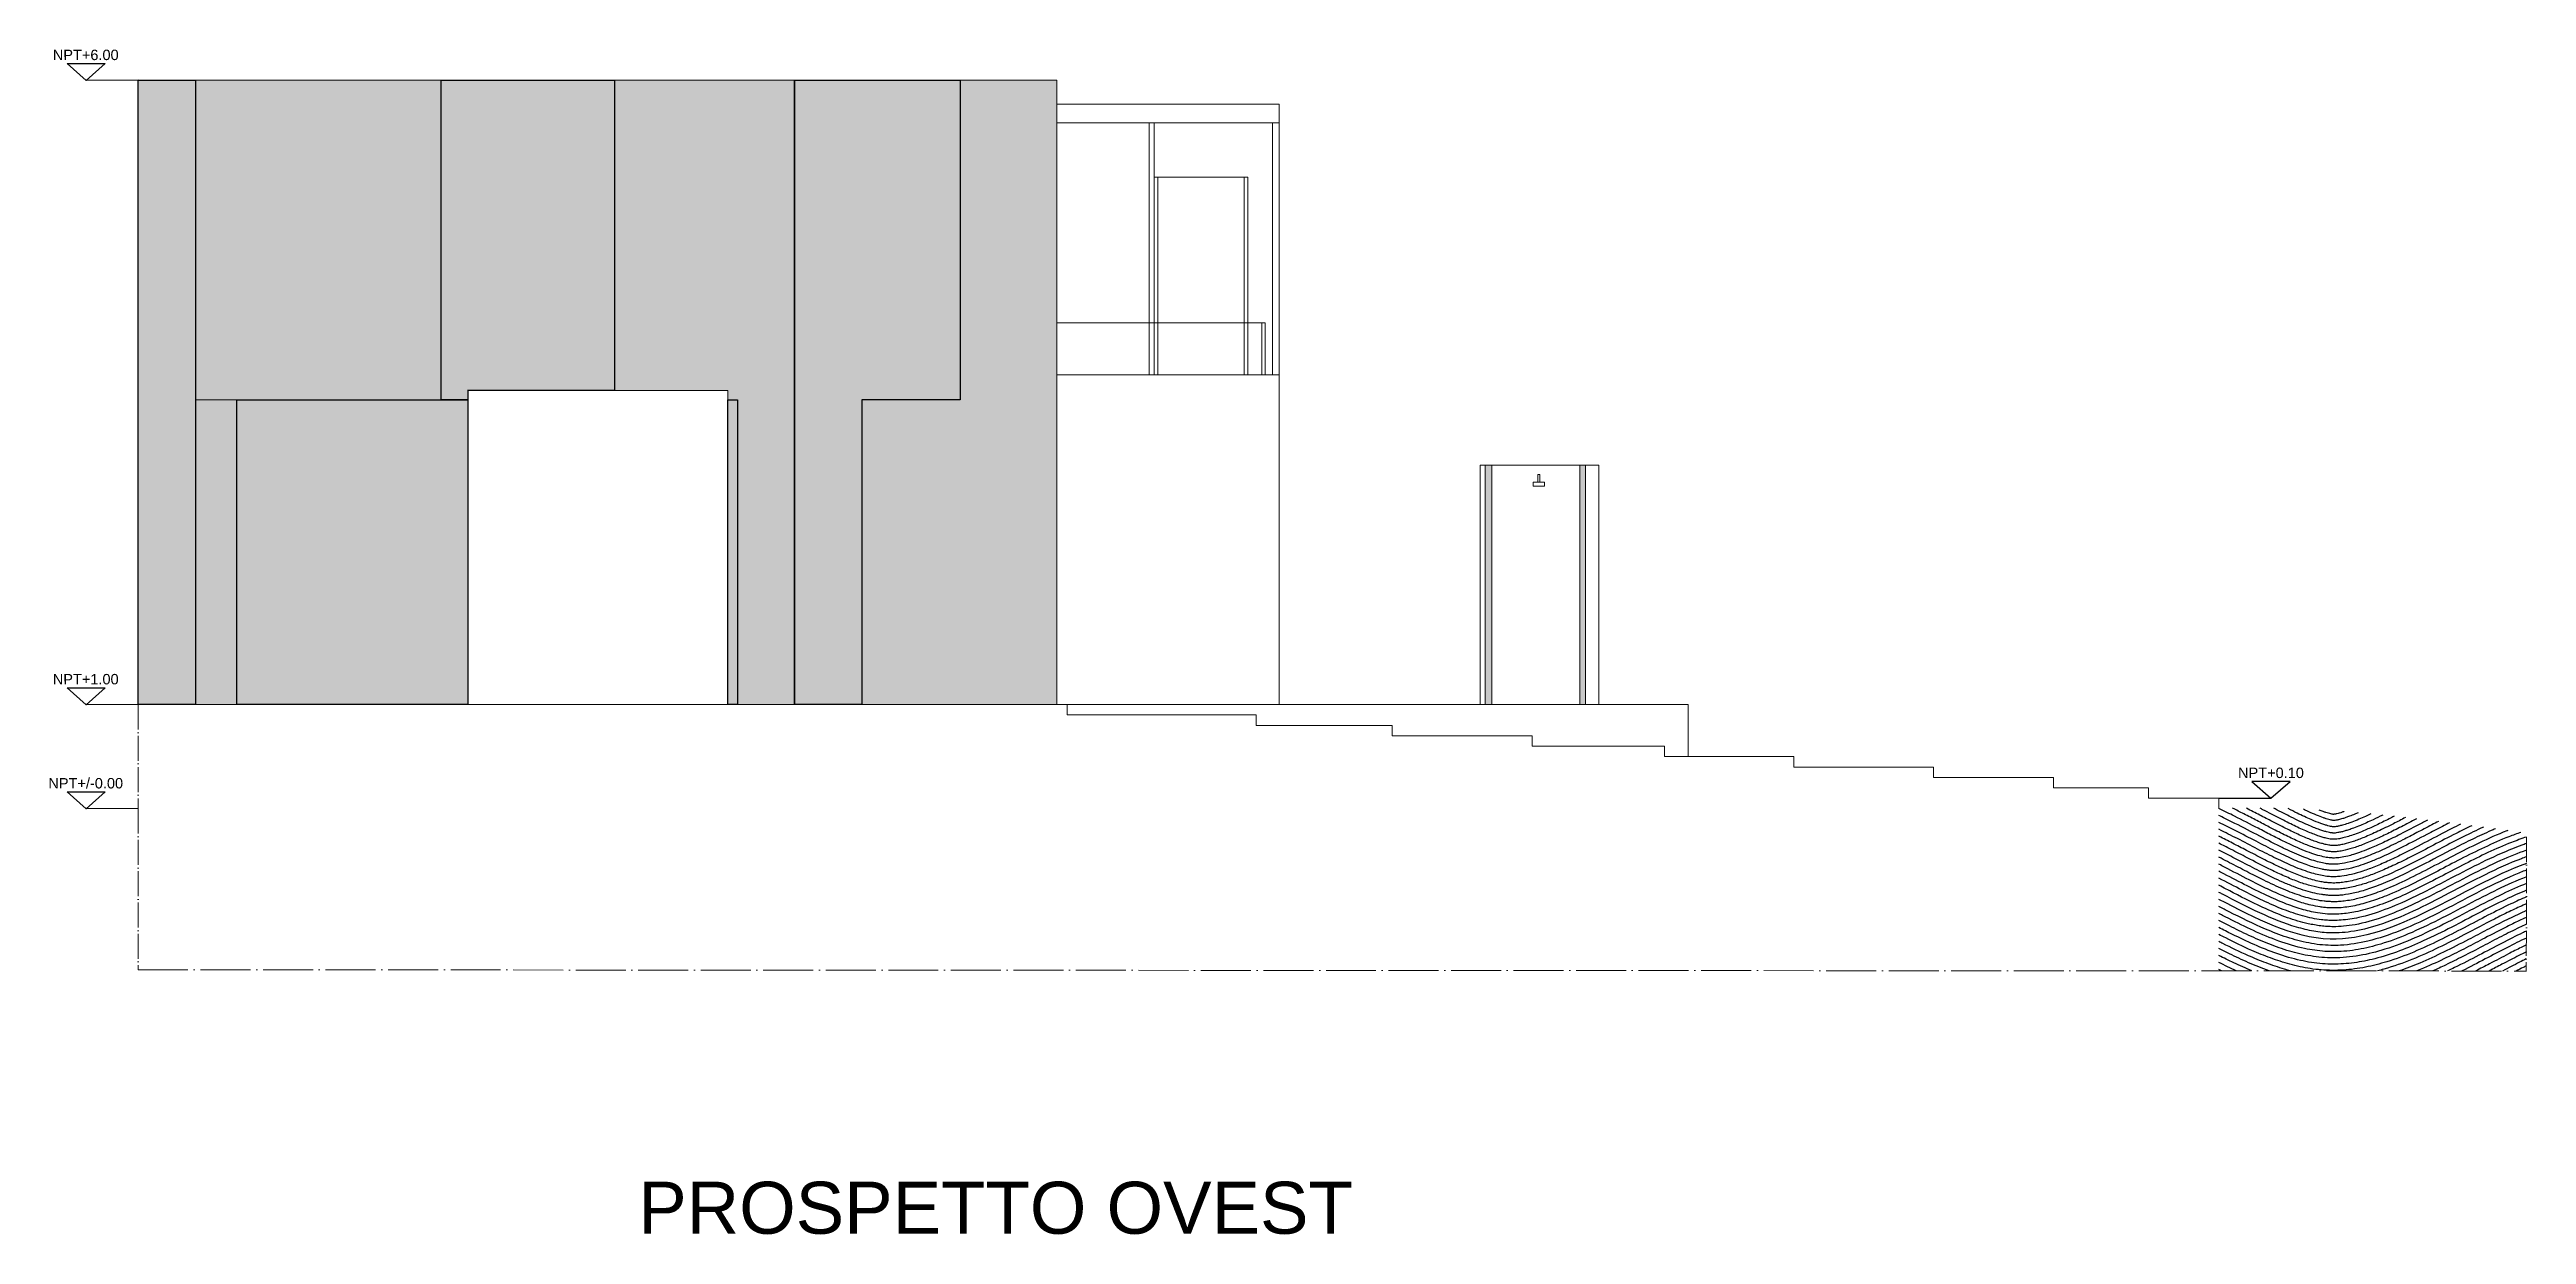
# Model space of a CAD drawing. Header units: millimetres. Extents: x 19901 to 42199, y 14822 to 21214.
# Drawn here: x 33414 to 35794, y 16468 to 17607 of the extents above; entities that cross this region are included whole.
import ezdxf
from ezdxf.enums import TextEntityAlignment as Align

# ---------------------------------------------------------------- set-up
doc = ezdxf.new("R2010")
doc.units = ezdxf.units.MM
doc.linetypes.add('ACAD_ISO04W100', pattern=[30, 24, -3, 0, -3])
doc.layers.get('0').update_dxf_attribs({"lineweight": 18})
for name, color, linetype in [('A-ANNO-SYMB', 3, 'Continuous'), ('A-ANNO-TEXT', 3, 'Continuous'), ('acqua', 140, 'Continuous')]:
    doc.layers.add(name, color=color, linetype=linetype)
for name, color, linetype, lineweight in [('A-FURN', 9, 'Continuous', 13), ('MURO', 1, 'Continuous', 25), ('vetro', 140, 'Continuous', 15), ('Wall', 7, 'Continuous', 20)]:
    doc.layers.add(name, color=color, linetype=linetype, lineweight=lineweight)
doc.layers.add('VERDE_giardino_garden', color=7, linetype='Continuous', lineweight=5, true_color=0x426227)
doc.styles.add('ARIAL', font='Arial.ttf')
doc.styles.get("Standard").update_dxf_attribs({"font": 'Arial.ttf'})

msp = doc.modelspace()

# ---------------------------------------------------------------- texts
at = {"insert": (33979.5, 16518.6), "char_height": 50, "attachment_point": 1}
msp.add_mtext_dynamic_manual_height_columns('PROSPETTO OVEST', width=1017.121, gutter_width=12.5, heights=[0], dxfattribs=at)
at = {"layer": 'A-ANNO-TEXT', "style": 'ARIAL'}
for s, p in [('NPT+6.00', (33448.4, 17596.6)), ('NPT+1.00', (33448.4, 16996.6)), ('NPT+/-0.00', (33448.4, 16896.6))]:
    msp.add_text(s, height=10, rotation=0.065, dxfattribs=at).set_placement(p, align=Align.CENTER)
msp.add_text('NPT+0.10', height=10, dxfattribs=at).set_placement((35548.9, 16906.6), align=Align.CENTER)

# ---------------------------------------------------------------- hatches: boundary and pattern name
at = {"layer": 'MURO'}
h = msp.add_hatch(color=256, dxfattribs=at)
h.dxf.hatch_style = 1
h.paths.add_polyline_path([(33498.8, 16977.2), (33553.9, 16977.2), (33553.9, 17577.2), (33498.8, 17577.2)])
h = msp.add_hatch(color=256, dxfattribs=at)
h.dxf.hatch_style = 1
h.paths.add_polyline_path([(33956.8, 17577.2), (33790.1, 17577.2), (33790.1, 17270.2), (33815.8, 17270.2), (33815.8, 17279.4), (33956.8, 17279.2)])
h = msp.add_hatch(color=256, dxfattribs=at)
h.dxf.hatch_style = 1
h.paths.add_polyline_path([(34288.9, 17577.2), (34129.7, 17577.2), (34129.7, 16977.2), (34194.4, 16977.2), (34194.4, 17270.2), (34288.9, 17270.2)])
h = msp.add_hatch(color=256, dxfattribs=at)
h.dxf.hatch_style = 1
h.paths.add_polyline_path([(33815.8, 17270.2), (33593.6, 17270.2), (33593.6, 16977.2), (33815.8, 16977.2)])
h = msp.add_hatch(color=256, dxfattribs=at)
h.dxf.hatch_style = 1
h.paths.add_polyline_path([(34075, 17270.2), (34065.5, 17270.2), (34065.5, 16977.2), (34075, 16977.2)])
at = {"layer": 'VERDE_giardino_garden'}
h = msp.add_hatch(color=256, dxfattribs=at)
h.dxf.hatch_style = 1
h.paths.add_polyline_path([(34800, 17207.2), (34793.6, 17207.2), (34793.6, 16977.2), (34800, 16977.2)])
h.paths.add_polyline_path([(34890, 17207.2), (34884.5, 17207.2), (34884.5, 16977.2), (34890, 16977.2)])
at = {"layer": 'vetro'}
h = msp.add_hatch(color=256, dxfattribs=at)
h.dxf.hatch_style = 1
h.paths.add_polyline_path([(33790.1, 17577.2), (33553.9, 17577.2), (33553.9, 17270.2), (33790.1, 17270.2)])
h = msp.add_hatch(color=256, dxfattribs=at)
h.dxf.hatch_style = 1
h.paths.add_polyline_path([(34129.7, 17577.2), (33956.8, 17577.2), (33956.8, 17279.2), (34065.5, 17279.2), (34065.5, 17270.2), (34075, 17270.2), (34075, 16977.2), (34129.7, 16977.2)])
h = msp.add_hatch(color=256, dxfattribs=at)
h.dxf.hatch_style = 1
h.paths.add_polyline_path([(34381.7, 17577.2), (34288.9, 17577.2), (34288.9, 17270.2), (34194.4, 17270.2), (34194.4, 16977.2), (34381.7, 16977.2)])
h = msp.add_hatch(color=256, dxfattribs=at)
h.dxf.hatch_style = 1
h.paths.add_polyline_path([(33593.6, 17270.2), (33553.9, 17270.2), (33553.9, 16977.2), (33593.6, 16977.2)])

# ---------------------------------------------------------------- linework, layer by layer
for p, q in [((34381.7, 17554.2), (34595.5, 17554.2)), ((34595.5, 17536.2), (34595.5, 17554.2)), ((34381.7, 17536.2), (34595.5, 17536.2)), ((34565.5, 17484.2), (34475.5, 17484.2)), ((34479, 17484.2), (34479, 17294.2)), ((34561.9, 17484.2), (34561.9, 17294.2)), ((34565.5, 17484.2), (34565.5, 17294.2)), ((33498.8, 16977.2), (34988.8, 16977.2)), ((34391.7, 16977.2), (34391.7, 16967.2)), ((34988.8, 16977.2), (34988.8, 16927.2)), ((34391.7, 16967.2), (34573.5, 16967.2)), ((34573.5, 16967.2), (34573.5, 16957.2)), ((34573.5, 16957.2), (34704.3, 16957.2)), ((34704.3, 16957.2), (34704.3, 16947.2)), ((34704.3, 16947.2), (34838.6, 16947.2)), ((34838.6, 16947.2), (34838.6, 16937.2)), ((34838.6, 16937.2), (34966, 16937.2)), ((34966, 16937.2), (34966, 16927.2)), ((34966, 16927.2), (35090.1, 16927.2)), ((35090.1, 16927.2), (35090.1, 16917.2)), ((35090.1, 16917.2), (35224.4, 16917.2)), ((35224.4, 16917.2), (35224.4, 16907.2)), ((35224.4, 16907.2), (35339.8, 16907.2)), ((35339.8, 16907.2), (35339.8, 16897.2)), ((35339.8, 16897.2), (35431.1, 16897.2)), ((35431.1, 16897.2), (35431.1, 16887.2)), ((35431.1, 16887.2), (35498.9, 16887.2)), ((35498.9, 16877.2), (35498.9, 16887.2))]:
    msp.add_line(p, q)
at = {"linetype": 'ACAD_ISO04W100'}
for p, q in [((33498.8, 16977.2), (33498.8, 16877.2)), ((33498.8, 16877.2), (33498.8, 16722.3)), ((35794.5, 16849.9), (35794.3, 16721.1))]:
    msp.add_line(p, q, dxfattribs=at)
at = {"linetype": 'ACAD_ISO04W100', "ltscale": 2}
msp.add_line((33498.7, 16722.3), (35794.4, 16721.1), dxfattribs=at)
for points in [[(34470.5, 17536.2), (34475.5, 17536.2), (34475.5, 17294.2), (34470.5, 17294.2)], [(33815.8, 17279.2), (34065.5, 17279.2), (34065.5, 16977.2), (33815.8, 16977.2)]]:
    msp.add_lwpolyline(points, close=True)
at = {"layer": 'A-ANNO-SYMB', "ltscale": 0.8}
for p, q in [((33498.8, 17577.2), (33448.8, 17577.1)), ((33498.8, 16977.2), (33448.8, 16977.1)), ((35498.9, 16887.2), (35548.9, 16887.2)), ((33498.8, 16877.2), (33448.8, 16877.1))]:
    msp.add_line(p, q, dxfattribs=at)
at = {"layer": 'A-ANNO-SYMB'}
for points in [[(33448.8, 17577.1), (33430.4, 17593.3), (33467.2, 17593.4)], [(33448.8, 16977.1), (33430.4, 16993.3), (33467.2, 16993.4)], [(33448.8, 16877.1), (33430.4, 16893.3), (33467.2, 16893.4)], [(35548.9, 16887.2), (35567.3, 16903.4), (35530.5, 16903.4)]]:
    msp.add_lwpolyline(points, close=True, dxfattribs=at)
at = {"layer": 'A-FURN'}
for p, q in [((34844.1, 17190.9), (34844.1, 17198.3)), ((34844.1, 17198.3), (34846.1, 17198.3)), ((34846.1, 17190.9), (34846.1, 17198.3))]:
    msp.add_line(p, q, dxfattribs=at)
msp.add_lwpolyline([(34839.6, 17190.9), (34850.6, 17190.9), (34850.6, 17187.2), (34839.6, 17187.2)], close=True, dxfattribs=at)
at = {"layer": 'acqua'}
for points, knots in [([(35699.4, 16866.2), (35696, 16864.5), (35692.8, 16862.7), (35684, 16858.2), (35678.7, 16855.4), (35668.4, 16850.2), (35663.5, 16847.7), (35654, 16843.2), (35649.5, 16841.2), (35642.1, 16838.1), (35639.1, 16836.9), (35633.3, 16834.8), (35630.6, 16833.9), (35626.2, 16832.5), (35624.3, 16832), (35620.1, 16831), (35617.8, 16830.5), (35614.6, 16830.1), (35613.6, 16830), (35611.7, 16829.8), (35610.8, 16829.7), (35609.6, 16829.7), (35609.2, 16829.7), (35608.4, 16829.7), (35608, 16829.7), (35607.2, 16829.8), (35606.8, 16829.8), (35605.5, 16829.9), (35604.5, 16830), (35601.7, 16830.4), (35599.7, 16830.8), (35595.2, 16831.9), (35592.8, 16832.6), (35587.4, 16834.4), (35584.4, 16835.5), (35578.2, 16837.9), (35575, 16839.3), (35568.1, 16842.4), (35564.5, 16844.1), (35557, 16847.8), (35553.1, 16849.8), (35545, 16853.9), (35540.8, 16856.1), (35529.3, 16862), (35521.8, 16866), (35509, 16872.3), (35504.1, 16874.8), (35498.9, 16877.2)], [826.765081, 826.765081, 826.765081, 826.765081, 837.068898, 837.068898, 854.642899, 854.642899, 872.2169, 872.2169, 889.7909, 889.7909, 902.827977, 902.827977, 915.865053, 915.865053, 925.831881, 925.831881, 940.797717, 940.797717, 948.715382, 948.715382, 956.633047, 956.633047, 960.829958, 960.829958, 965.026869, 965.026869, 969.223779, 969.223779, 977.67725, 977.67725, 991.694097, 991.694097, 1005.710943, 1005.710943, 1019.727789, 1019.727789, 1033.563667, 1033.563667, 1047.399544, 1047.399544, 1061.235422, 1061.235422, 1075.071299, 1075.071299, 1098.010958, 1098.010958, 1112.056864, 1112.056864, 1112.056864, 1112.056864]), ([(35710, 16864.9), (35707.8, 16863.8), (35705.7, 16862.7), (35698.6, 16859.1), (35693.9, 16856.6), (35684.6, 16851.7), (35680, 16849.3), (35669.6, 16844), (35663.7, 16841.2), (35652.7, 16836), (35647.4, 16833.7), (35639.2, 16830.5), (35636.1, 16829.4), (35630.2, 16827.5), (35627.5, 16826.6), (35621.2, 16825), (35617.9, 16824.4), (35614, 16824), (35613, 16823.9), (35611.3, 16823.8), (35610.7, 16823.7), (35609.5, 16823.7), (35608.9, 16823.7), (35607.8, 16823.7), (35607.3, 16823.7), (35606.2, 16823.8), (35605.6, 16823.9), (35603.8, 16824), (35602.6, 16824.2), (35599.4, 16824.7), (35597.4, 16825.2), (35593.1, 16826.3), (35590.8, 16827), (35585.8, 16828.6), (35583.2, 16829.6), (35577.6, 16831.7), (35574.6, 16833), (35568.5, 16835.6), (35565.3, 16837.1), (35558.7, 16840.3), (35555.3, 16842), (35544.7, 16847.3), (35537.2, 16851.2), (35521.5, 16859.3), (35513.3, 16863.6), (35502.7, 16868.7), (35500.8, 16869.7), (35498.9, 16870.6)], [818.891462, 818.891462, 818.891462, 818.891462, 825.365112, 825.365112, 840.370424, 840.370424, 855.375735, 855.375735, 876.042045, 876.042045, 896.708355, 896.708355, 910.504909, 910.504909, 924.301464, 924.301464, 944.294997, 944.294997, 951.646634, 951.646634, 956.960678, 956.960678, 961.861669, 961.861669, 966.762661, 966.762661, 971.663652, 971.663652, 980.796013, 980.796013, 993.155987, 993.155987, 1005.515961, 1005.515961, 1017.875935, 1017.875935, 1030.235908, 1030.235908, 1042.595882, 1042.595882, 1054.955856, 1054.955856, 1079.675803, 1079.675803, 1104.395751, 1104.395751, 1109.717965, 1109.717965, 1109.717965, 1109.717965]), ([(35720.5, 16863.6), (35718.3, 16862.5), (35716, 16861.3), (35708.6, 16857.5), (35703.6, 16854.9), (35691, 16848.3), (35683.5, 16844.4), (35669.2, 16837.2), (35662.4, 16833.8), (35652.2, 16829.3), (35648.6, 16827.8), (35641.7, 16825), (35638.4, 16823.8), (35632.1, 16821.7), (35629, 16820.8), (35622.7, 16819.2), (35619.5, 16818.6), (35615, 16818), (35613.4, 16817.9), (35611, 16817.7), (35610.1, 16817.7), (35608.7, 16817.7), (35608.1, 16817.7), (35607.1, 16817.8), (35606.6, 16817.8), (35605.7, 16817.8), (35605.2, 16817.9), (35603.7, 16818), (35602.6, 16818.2), (35600.4, 16818.5), (35599.2, 16818.7), (35596.2, 16819.3), (35594.3, 16819.8), (35590.3, 16820.8), (35588.2, 16821.5), (35583.8, 16823), (35581.5, 16823.8), (35576.6, 16825.6), (35574.1, 16826.7), (35569, 16828.9), (35566.3, 16830.1), (35558.1, 16833.9), (35552.3, 16836.7), (35540.1, 16842.9), (35533.8, 16846.2), (35520.6, 16853), (35513.8, 16856.6), (35504.1, 16861.4), (35501.5, 16862.7), (35498.9, 16863.9)], [811.121461, 811.121461, 811.121461, 811.121461, 817.845103, 817.845103, 833.221662, 833.221662, 857.607201, 857.607201, 881.992741, 881.992741, 896.085983, 896.085983, 910.179225, 910.179225, 924.621369, 924.621369, 942.352691, 942.352691, 952.658851, 952.658851, 959.36344, 959.36344, 963.673041, 963.673041, 967.295137, 967.295137, 970.917234, 970.917234, 978.161427, 978.161427, 985.40562, 985.40562, 995.807955, 995.807955, 1006.210289, 1006.210289, 1016.612624, 1016.612624, 1027.014958, 1027.014958, 1037.417293, 1037.417293, 1058.221962, 1058.221962, 1079.026631, 1079.026631, 1099.8313, 1099.8313, 1107.302647, 1107.302647, 1107.302647, 1107.302647]), ([(35731.2, 16862.2), (35728.3, 16860.8), (35725.5, 16859.4), (35714.5, 16853.8), (35706.6, 16849.7), (35691.3, 16841.7), (35683.9, 16837.8), (35671.9, 16831.8), (35667.2, 16829.5), (35658, 16825.3), (35653.6, 16823.3), (35645.1, 16819.9), (35641.1, 16818.4), (35633.4, 16815.8), (35629.7, 16814.8), (35622.9, 16813.2), (35619.8, 16812.6), (35615, 16812), (35613.3, 16811.8), (35610.6, 16811.7), (35609.6, 16811.7), (35607.9, 16811.7), (35607.2, 16811.7), (35604.8, 16811.9), (35603, 16812), (35599.2, 16812.6), (35597.2, 16813), (35592.9, 16813.9), (35590.7, 16814.5), (35585.6, 16816), (35582.7, 16817), (35576.7, 16819.1), (35573.6, 16820.4), (35565.2, 16823.9), (35559.7, 16826.5), (35548.2, 16832), (35542.2, 16835.1), (35529.8, 16841.5), (35523.3, 16844.9), (35510.9, 16851.3), (35505, 16854.3), (35498.9, 16857.3)], [803.350608, 803.350608, 803.350608, 803.350608, 811.698307, 811.698307, 835.944033, 835.944033, 860.189758, 860.189758, 876.835636, 876.835636, 893.481514, 893.481514, 910.127392, 910.127392, 926.77327, 926.77327, 943.419148, 943.419148, 954.161296, 954.161296, 960.674093, 960.674093, 965.816346, 965.816346, 977.121142, 977.121142, 988.425937, 988.425937, 999.730733, 999.730733, 1012.609302, 1012.609302, 1025.48787, 1025.48787, 1046.03627, 1046.03627, 1066.58467, 1066.58467, 1087.13307, 1087.13307, 1104.813246, 1104.813246, 1104.813246, 1104.813246]), ([(35742.1, 16860.8), (35736.9, 16858.4), (35731.8, 16855.8), (35719.4, 16849.6), (35712.2, 16845.8), (35698.1, 16838.5), (35691.3, 16834.9), (35679.6, 16828.9), (35674.6, 16826.4), (35664.9, 16821.8), (35660.2, 16819.7), (35651.4, 16815.9), (35647.4, 16814.3), (35639.6, 16811.5), (35635.9, 16810.3), (35629.8, 16808.6), (35627.4, 16808), (35623, 16807.1), (35621.1, 16806.8), (35617.3, 16806.2), (35615.5, 16806), (35612.2, 16805.8), (35610.7, 16805.7), (35607.9, 16805.7), (35606.5, 16805.8), (35603.6, 16806), (35602, 16806.1), (35598.9, 16806.6), (35597.2, 16806.9), (35591.3, 16808.1), (35586.7, 16809.3), (35577.8, 16812.3), (35573.6, 16813.9), (35564.9, 16817.5), (35560.3, 16819.6), (35550.9, 16824), (35546, 16826.5), (35535.9, 16831.6), (35530.7, 16834.3), (35521, 16839.3), (35516.5, 16841.6), (35507.7, 16846.2), (35503.3, 16848.4), (35498.9, 16850.6)], [795.471948, 795.471948, 795.471948, 795.471948, 810.332287, 810.332287, 832.324598, 832.324598, 854.316908, 854.316908, 871.363763, 871.363763, 888.410617, 888.410617, 904.11704, 904.11704, 919.823463, 919.823463, 930.959131, 930.959131, 940.763381, 940.763381, 950.567632, 950.567632, 959.288662, 959.288662, 968.009692, 968.009692, 976.730721, 976.730721, 985.451751, 985.451751, 1006.827432, 1006.827432, 1023.903169, 1023.903169, 1040.978906, 1040.978906, 1058.054643, 1058.054643, 1075.130379, 1075.130379, 1089.115482, 1089.115482, 1102.252281, 1102.252281, 1102.252281, 1102.252281]), ([(35753.1, 16859.4), (35746.5, 16856.4), (35740.1, 16853.3), (35726.7, 16846.6), (35719.9, 16843.1), (35706.6, 16836.1), (35700.1, 16832.7), (35686.7, 16825.8), (35679.8, 16822.3), (35667.2, 16816.2), (35661.3, 16813.6), (35651.3, 16809.4), (35647.1, 16807.8), (35638.9, 16805), (35635, 16803.8), (35629, 16802.3), (35626.8, 16801.8), (35622.6, 16800.9), (35620.6, 16800.6), (35616.7, 16800.1), (35614.9, 16799.9), (35611.6, 16799.7), (35610.2, 16799.7), (35607.4, 16799.7), (35606, 16799.8), (35603.2, 16800), (35601.7, 16800.1), (35598.7, 16800.5), (35597.1, 16800.8), (35592.2, 16801.7), (35588.6, 16802.6), (35581.1, 16804.8), (35577.2, 16806.1), (35569, 16809.3), (35564.8, 16811), (35556, 16815), (35551.5, 16817.1), (35540.1, 16822.7), (35533.2, 16826.2), (35520.8, 16832.7), (35515.5, 16835.4), (35506.4, 16840.1), (35502.7, 16842), (35498.9, 16843.9)], [787.366202, 787.366202, 787.366202, 787.366202, 806.096139, 806.096139, 826.792454, 826.792454, 847.488768, 847.488768, 870.365644, 870.365644, 891.191598, 891.191598, 907.455136, 907.455136, 923.718674, 923.718674, 933.434084, 933.434084, 943.149493, 943.149493, 952.422868, 952.422868, 960.209522, 960.209522, 967.996176, 967.996176, 975.78283, 975.78283, 983.569483, 983.569483, 999.746039, 999.746039, 1015.922595, 1015.922595, 1032.099151, 1032.099151, 1048.275707, 1048.275707, 1071.497054, 1071.497054, 1088.234468, 1088.234468, 1099.624621, 1099.624621, 1099.624621, 1099.624621]), ([(35764.6, 16857.8), (35763.2, 16857.2), (35761.9, 16856.7), (35754.5, 16853.4), (35748.6, 16850.7), (35737, 16845.1), (35731.3, 16842.2), (35714.5, 16833.6), (35703.7, 16827.8), (35686.4, 16818.9), (35679.8, 16815.6), (35666.8, 16809.5), (35660.5, 16806.7), (35649.1, 16802.2), (35644, 16800.3), (35634.7, 16797.5), (35630.5, 16796.4), (35622.5, 16794.8), (35618.7, 16794.2), (35613.7, 16793.8), (35612.4, 16793.8), (35610, 16793.7), (35608.8, 16793.7), (35606.6, 16793.7), (35605.5, 16793.8), (35603.3, 16793.9), (35602.1, 16794.1), (35599.8, 16794.3), (35598.6, 16794.5), (35594.7, 16795.1), (35591.9, 16795.7), (35586.1, 16797.1), (35583.1, 16797.9), (35576.9, 16799.9), (35573.7, 16801), (35567.2, 16803.6), (35563.8, 16805), (35553.8, 16809.3), (35547, 16812.5), (35534.1, 16819), (35528.1, 16822.1), (35516.8, 16828), (35511.7, 16830.7), (35503.9, 16834.6), (35501.4, 16835.9), (35498.9, 16837.2)], [778.887759, 778.887759, 778.887759, 778.887759, 782.704456, 782.704456, 799.775962, 799.775962, 816.847469, 816.847469, 850.990482, 850.990482, 873.232487, 873.232487, 895.474492, 895.474492, 915.165477, 915.165477, 932.489552, 932.489552, 949.813628, 949.813628, 956.319104, 956.319104, 961.977274, 961.977274, 967.635444, 967.635444, 973.293615, 973.293615, 978.951785, 978.951785, 991.504322, 991.504322, 1004.056859, 1004.056859, 1016.609396, 1016.609396, 1029.161933, 1029.161933, 1052.976918, 1052.976918, 1072.990228, 1072.990228, 1089.189588, 1089.189588, 1096.93397, 1096.93397, 1096.93397, 1096.93397]), ([(35688.8, 16867.5), (35686.3, 16866.1), (35683.8, 16864.8), (35676.5, 16861), (35671.9, 16858.6), (35662.9, 16854.1), (35658.6, 16852), (35649.7, 16847.9), (35645.3, 16845.9), (35637, 16842.5), (35633.2, 16841.1), (35626.2, 16838.8), (35623.1, 16837.9), (35618.3, 16836.8), (35616.6, 16836.4), (35614.2, 16836.1), (35613.4, 16836), (35611.8, 16835.8), (35611.1, 16835.8), (35609.8, 16835.7), (35609.2, 16835.7), (35608.3, 16835.7), (35608.1, 16835.7), (35607.3, 16835.8), (35606.8, 16835.8), (35605.7, 16835.9), (35605.1, 16836), (35603.1, 16836.3), (35601.7, 16836.5), (35598.6, 16837.3), (35597, 16837.7), (35594, 16838.6), (35592.5, 16839), (35589.4, 16840.1), (35587.8, 16840.6), (35582.6, 16842.6), (35578.8, 16844.2), (35570.7, 16847.8), (35566.3, 16849.9), (35557.1, 16854.4), (35552.3, 16856.9), (35543.4, 16861.5), (35539.4, 16863.5), (35531.3, 16867.8), (35527.1, 16870), (35519.2, 16874), (35515.7, 16875.8), (35512, 16877.6)], [834.860843, 834.860843, 834.860843, 834.860843, 842.898218, 842.898218, 858.646171, 858.646171, 874.394125, 874.394125, 892.367795, 892.367795, 910.047377, 910.047377, 927.72696, 927.72696, 940.353266, 940.353266, 947.118688, 947.118688, 954.501635, 954.501635, 961.884583, 961.884583, 965.405593, 965.405593, 971.364729, 971.364729, 977.323865, 977.323865, 989.242138, 989.242138, 999.253952, 999.253952, 1007.436648, 1007.436648, 1015.619343, 1015.619343, 1032.531321, 1032.531321, 1049.443298, 1049.443298, 1066.355276, 1066.355276, 1079.189786, 1079.189786, 1092.024295, 1092.024295, 1102.364169, 1102.364169, 1102.364169, 1102.364169]), ([(35678.2, 16868.7), (35674.2, 16866.6), (35670.3, 16864.6), (35661.4, 16860.1), (35656.4, 16857.6), (35647, 16853.2), (35642.6, 16851.3), (35634.7, 16848), (35631.1, 16846.7), (35624.7, 16844.6), (35621.8, 16843.7), (35617.6, 16842.7), (35616.1, 16842.4), (35613.9, 16842.1), (35613.2, 16842), (35611.6, 16841.8), (35610.8, 16841.8), (35609.8, 16841.7), (35609.4, 16841.7), (35609, 16841.7), (35608.8, 16841.7), (35608.4, 16841.7), (35608.3, 16841.7), (35607.7, 16841.8), (35607.1, 16841.8), (35605.9, 16841.9), (35605.2, 16842), (35603.7, 16842.3), (35602.8, 16842.4), (35600.8, 16842.9), (35599.6, 16843.2), (35597, 16843.9), (35595.6, 16844.3), (35592.6, 16845.3), (35591, 16845.9), (35587.5, 16847.1), (35585.8, 16847.8), (35582, 16849.4), (35580, 16850.2), (35573.9, 16852.9), (35569.6, 16855), (35560.2, 16859.6), (35555.3, 16862.1), (35546.3, 16866.8), (35542.2, 16868.9), (35534, 16873.1), (35529.8, 16875.3), (35525.4, 16877.5)], [843.323833, 843.323833, 843.323833, 843.323833, 856.43865, 856.43865, 874.631231, 874.631231, 892.823813, 892.823813, 909.917941, 909.917941, 927.012069, 927.012069, 938.580819, 938.580819, 945.515396, 945.515396, 954.88255, 954.88255, 959.449127, 959.449127, 962.365144, 962.365144, 965.281161, 965.281161, 972.794371, 972.794371, 980.307581, 980.307581, 987.820791, 987.820791, 996.528862, 996.528862, 1005.236932, 1005.236932, 1013.945003, 1013.945003, 1022.653073, 1022.653073, 1031.361144, 1031.361144, 1048.777285, 1048.777285, 1066.193427, 1066.193427, 1079.227584, 1079.227584, 1092.068513, 1092.068513, 1092.068513, 1092.068513]), ([(35667.4, 16869.8), (35665.7, 16869), (35664.1, 16868.2), (35658.2, 16865.2), (35654.1, 16863.2), (35646.5, 16859.6), (35642.9, 16858), (35637.1, 16855.5), (35634.8, 16854.5), (35630.3, 16852.8), (35628.2, 16852.1), (35624.3, 16850.7), (35622.4, 16850.2), (35619.8, 16849.5), (35618.9, 16849.2), (35616.4, 16848.6), (35615, 16848.3), (35612.7, 16848), (35611.9, 16847.9), (35610.6, 16847.8), (35610.1, 16847.7), (35609.4, 16847.7), (35609.1, 16847.7), (35608.8, 16847.7), (35608.7, 16847.7), (35608.6, 16847.7), (35608.5, 16847.7), (35608.2, 16847.7), (35608, 16847.8), (35607.5, 16847.8), (35607.2, 16847.8), (35606.2, 16847.9), (35605.5, 16848), (35603.8, 16848.4), (35602.9, 16848.6), (35600.7, 16849.1), (35599.5, 16849.4), (35596.9, 16850.2), (35595.5, 16850.7), (35592.4, 16851.7), (35590.8, 16852.3), (35587.4, 16853.7), (35585.6, 16854.4), (35581.8, 16856), (35579.8, 16856.9), (35575.6, 16858.8), (35573.5, 16859.8), (35566.8, 16863), (35562.1, 16865.4), (35552.1, 16870.5), (35546.8, 16873.3), (35540.3, 16876.6), (35539.5, 16877.1), (35538.6, 16877.5)], [852.354859, 852.354859, 852.354859, 852.354859, 857.999107, 857.999107, 873.318506, 873.318506, 887.820851, 887.820851, 898.651409, 898.651409, 909.481967, 909.481967, 920.38386, 920.38386, 926.500127, 926.500127, 938.732662, 938.732662, 948.498393, 948.498393, 955.836985, 955.836985, 961.165693, 961.165693, 963.407617, 963.407617, 965.095888, 965.095888, 969.676456, 969.676456, 974.257024, 974.257024, 982.973276, 982.973276, 991.689528, 991.689528, 1000.40578, 1000.40578, 1009.122033, 1009.122033, 1017.838285, 1017.838285, 1026.554537, 1026.554537, 1035.270789, 1035.270789, 1043.987041, 1043.987041, 1061.419545, 1061.419545, 1078.852049, 1078.852049, 1081.61641, 1081.61641, 1081.61641, 1081.61641]), ([(35656.3, 16871), (35653.2, 16869.4), (35650.1, 16867.9), (35642.8, 16864.5), (35638.7, 16862.7), (35632.5, 16860.1), (35630.2, 16859.2), (35626.6, 16857.9), (35625.2, 16857.4), (35622.5, 16856.5), (35621.3, 16856.1), (35618.9, 16855.4), (35617.8, 16855.1), (35615.4, 16854.5), (35614.1, 16854.3), (35612.1, 16853.9), (35611.2, 16853.8), (35610, 16853.7), (35609.6, 16853.7), (35609.2, 16853.7), (35609.1, 16853.7), (35608.9, 16853.7), (35608.9, 16853.7), (35608.8, 16853.7), (35608.8, 16853.7), (35608.7, 16853.7), (35608.7, 16853.7), (35608.6, 16853.7), (35608.5, 16853.7), (35608.4, 16853.7), (35608.2, 16853.8), (35607.8, 16853.8), (35607.5, 16853.8), (35606.6, 16854), (35605.9, 16854.1), (35604.3, 16854.4), (35603.4, 16854.6), (35601.3, 16855.2), (35600.1, 16855.5), (35597.5, 16856.3), (35596.1, 16856.8), (35593.1, 16857.9), (35591.4, 16858.5), (35588, 16859.9), (35586.2, 16860.7), (35579.5, 16863.6), (35574.2, 16866.1), (35563.5, 16871.4), (35558.3, 16874), (35552.4, 16877.1), (35552, 16877.3), (35551.6, 16877.5)], [862.27221, 862.27221, 862.27221, 862.27221, 873.786909, 873.786909, 891.353765, 891.353765, 902.590247, 902.590247, 910.40945, 910.40945, 918.228652, 918.228652, 926.308944, 926.308944, 937.468599, 937.468599, 948.628253, 948.628253, 957.653753, 957.653753, 961.138367, 961.138367, 963.3738, 963.3738, 964.834193, 964.834193, 966.294587, 966.294587, 967.754981, 967.754981, 970.675768, 970.675768, 976.749956, 976.749956, 985.499975, 985.499975, 994.249994, 994.249994, 1003.000013, 1003.000013, 1011.750032, 1011.750032, 1020.50005, 1020.50005, 1029.250069, 1029.250069, 1051.08794, 1051.08794, 1069.387586, 1069.387586, 1070.680945, 1070.680945, 1070.680945, 1070.680945]), ([(35644.8, 16872.1), (35643, 16871.2), (35641.3, 16870.4), (35637.5, 16868.7), (35635.3, 16867.8), (35631, 16865.9), (35628.7, 16865.1), (35625.4, 16863.8), (35624.1, 16863.3), (35622, 16862.6), (35621.1, 16862.3), (35619.4, 16861.8), (35618.5, 16861.6), (35617.1, 16861.1), (35616.4, 16861), (35615.2, 16860.7), (35614.7, 16860.5), (35613.7, 16860.3), (35613.2, 16860.2), (35612, 16860), (35611.3, 16859.9), (35610.2, 16859.8), (35609.8, 16859.7), (35609.3, 16859.7), (35609.2, 16859.7), (35609.1, 16859.7), (35609.1, 16859.7), (35609, 16859.7), (35609, 16859.7), (35609, 16859.7), (35609, 16859.7), (35609, 16859.7), (35609, 16859.7), (35609, 16859.7), (35609, 16859.7), (35608.9, 16859.7), (35608.8, 16859.7), (35608.5, 16859.8), (35608.3, 16859.8), (35607.6, 16859.9), (35607, 16860), (35605.5, 16860.3), (35604.6, 16860.5), (35602.6, 16861), (35601.7, 16861.3), (35599.5, 16862), (35598.2, 16862.4), (35594.1, 16863.9), (35590.9, 16865.2), (35585.4, 16867.6), (35583.2, 16868.5), (35578.8, 16870.6), (35576.4, 16871.7), (35571.2, 16874.2), (35568.4, 16875.7), (35565.4, 16877.2)], [873.630941, 873.630941, 873.630941, 873.630941, 880.777667, 880.777667, 890.200352, 890.200352, 901.365373, 901.365373, 908.438874, 908.438874, 914.128136, 914.128136, 919.817398, 919.817398, 925.069776, 925.069776, 929.859413, 929.859413, 934.649051, 934.649051, 944.228325, 944.228325, 953.8076, 953.8076, 959.083061, 959.083061, 961.818353, 961.818353, 963.025703, 963.025703, 963.992543, 963.992543, 964.798337, 964.798337, 966.52065, 966.52065, 971.36936, 971.36936, 976.218069, 976.218069, 985.804348, 985.804348, 995.390628, 995.390628, 1002.760315, 1002.760315, 1011.359984, 1011.359984, 1028.162401, 1028.162401, 1037.729444, 1037.729444, 1047.296488, 1047.296488, 1058.02252, 1058.02252, 1058.02252, 1058.02252]), ([(35609.2, 16865.7), (35609.1, 16865.7), (35608.8, 16865.8), (35608, 16865.9), (35607.5, 16866), (35606.2, 16866.3), (35605.3, 16866.5), (35603.7, 16867), (35602.9, 16867.2), (35601.2, 16867.7), (35600.3, 16868.1), (35597.3, 16869.1), (35595.1, 16870), (35590.1, 16872), (35587.4, 16873.2), (35583.1, 16875.2), (35581.6, 16875.9), (35580.1, 16876.6)], [971.235705, 971.235705, 971.235705, 971.235705, 979.973612, 979.973612, 988.711518, 988.711518, 997.449425, 997.449425, 1003.927903, 1003.927903, 1010.40638, 1010.40638, 1023.363336, 1023.363336, 1036.320291, 1036.320291, 1042.612221, 1042.612221, 1042.612221, 1042.612221]), ([(35608.9, 16871.7), (35608.8, 16871.7), (35608.5, 16871.7), (35607.8, 16871.9), (35607.2, 16872), (35605.9, 16872.3), (35605, 16872.5), (35603.4, 16873), (35602.6, 16873.2), (35600.9, 16873.7), (35600, 16874), (35597.8, 16874.8), (35596.5, 16875.3), (35595.1, 16875.8)], [971.235705, 971.235705, 971.235705, 971.235705, 979.973612, 979.973612, 988.711518, 988.711518, 997.449425, 997.449425, 1003.927903, 1003.927903, 1010.40638, 1010.40638, 1018.205773, 1018.205773, 1018.205773, 1018.205773]), ([(35618.9, 16874.3), (35618.9, 16874.2), (35618.9, 16874.2), (35617.8, 16873.9), (35616.8, 16873.6), (35615, 16873), (35614.1, 16872.8), (35612.6, 16872.4), (35612, 16872.2), (35611, 16872), (35610.6, 16871.9), (35609.9, 16871.8), (35609.6, 16871.8), (35609.2, 16871.7), (35609.1, 16871.7), (35608.9, 16871.7), (35608.9, 16871.7), (35608.9, 16871.7)], [908.815565, 908.815565, 908.815565, 908.815565, 908.878669, 908.878669, 916.098525, 916.098525, 923.318382, 923.318382, 930.538238, 930.538238, 936.581596, 936.581596, 942.624955, 942.624955, 949.189531, 949.189531, 952.162562, 952.162562, 952.162562, 952.162562]), ([(35632.6, 16873.2), (35631.5, 16872.7), (35630.5, 16872.2), (35627.7, 16871.1), (35625.9, 16870.4), (35623.1, 16869.4), (35622, 16869), (35619.9, 16868.2), (35618.9, 16867.9), (35617.2, 16867.4), (35616.3, 16867.2), (35615, 16866.8), (35614.4, 16866.7), (35613.4, 16866.4), (35613, 16866.3), (35612.1, 16866.1), (35611.7, 16866.1), (35610.4, 16865.8), (35609.8, 16865.8), (35609.3, 16865.7), (35609.3, 16865.7), (35609.2, 16865.7)], [887.656662, 887.656662, 887.656662, 887.656662, 892.760318, 892.760318, 901.776745, 901.776745, 908.710546, 908.710546, 915.046397, 915.046397, 921.382248, 921.382248, 926.300794, 926.300794, 931.219339, 931.219339, 936.137884, 936.137884, 949.55519, 949.55519, 953.859647, 953.859647, 953.859647, 953.859647]), ([(35794.5, 16843.6), (35793, 16843.1), (35791.5, 16842.5), (35783.3, 16839.6), (35776.7, 16836.9), (35760.1, 16829.7), (35750.3, 16824.9), (35730.9, 16815), (35721.3, 16809.9), (35702.6, 16800.2), (35693.6, 16795.6), (35675.8, 16787.1), (35667, 16783.3), (35649.9, 16776.9), (35641.5, 16774.3), (35627.5, 16771.2), (35621.9, 16770.4), (35613.8, 16769.8), (35611.3, 16769.7), (35606.9, 16769.7), (35605, 16769.8), (35601.2, 16770), (35599.3, 16770.2), (35591.6, 16771.1), (35585.5, 16772.4), (35573.2, 16775.8), (35567, 16777.9), (35554.2, 16782.9), (35547.7, 16785.7), (35534.6, 16791.9), (35527.9, 16795.2), (35513.8, 16802.5), (35506.4, 16806.4), (35498.8, 16810.3)], [758.533338, 758.533338, 758.533338, 758.533338, 762.891109, 762.891109, 782.720474, 782.720474, 812.831204, 812.831204, 842.941934, 842.941934, 871.982068, 871.982068, 901.022203, 901.022203, 930.062337, 930.062337, 950.620938, 950.620938, 960.089434, 960.089434, 967.183877, 967.183877, 974.27832, 974.27832, 996.158558, 996.158558, 1018.038797, 1018.038797, 1039.919035, 1039.919035, 1061.799273, 1061.799273, 1085.657712, 1085.657712, 1085.657712, 1085.657712]), ([(35794.5, 16837.2), (35786.1, 16834.3), (35777.8, 16830.9), (35759.8, 16822.9), (35750.1, 16818.1), (35730.9, 16808.3), (35721.4, 16803.2), (35702.5, 16793.4), (35693.1, 16788.7), (35674.6, 16780), (35665.4, 16776.1), (35647.4, 16769.7), (35638.5, 16767.2), (35626, 16765), (35622.4, 16764.5), (35615.4, 16763.9), (35612.1, 16763.7), (35606.8, 16763.7), (35604.8, 16763.8), (35600.8, 16764), (35598.8, 16764.2), (35592.7, 16765), (35588.7, 16765.7), (35578, 16768.1), (35571.4, 16770), (35558, 16774.8), (35551.2, 16777.7), (35533.9, 16785.4), (35523.4, 16790.8), (35508.1, 16798.7), (35503.5, 16801.1), (35498.8, 16803.5)], [760.459462, 760.459462, 760.459462, 760.459462, 785.73927, 785.73927, 815.710483, 815.710483, 845.681697, 845.681697, 875.652911, 875.652911, 905.624124, 905.624124, 935.595338, 935.595338, 948.345182, 948.345182, 960.009353, 960.009353, 967.10454, 967.10454, 974.199727, 974.199727, 988.390101, 988.390101, 1011.008127, 1011.008127, 1033.626153, 1033.626153, 1068.008447, 1068.008447, 1082.745931, 1082.745931, 1082.745931, 1082.745931]), ([(35776.5, 16856.2), (35776.2, 16856.1), (35775.8, 16855.9), (35766.5, 16852.3), (35757.8, 16848.4), (35740.8, 16840.3), (35732.4, 16836), (35716.1, 16827.6), (35708.1, 16823.4), (35692.5, 16815.3), (35684.9, 16811.4), (35670, 16804.3), (35662.7, 16801.1), (35650.3, 16796.2), (35645, 16794.3), (35635.7, 16791.6), (35631.7, 16790.5), (35625.4, 16789.2), (35623.1, 16788.8), (35618.8, 16788.3), (35616.8, 16788.1), (35613.4, 16787.8), (35611.9, 16787.7), (35609.3, 16787.7), (35608.1, 16787.7), (35605.9, 16787.8), (35604.7, 16787.8), (35602.4, 16788), (35601.2, 16788.1), (35597.5, 16788.5), (35595, 16788.9), (35589.9, 16790), (35587.2, 16790.6), (35581.8, 16792.1), (35579, 16792.9), (35570.5, 16795.8), (35564.6, 16798.1), (35552.4, 16803.4), (35546, 16806.4), (35534.3, 16812.2), (35529, 16814.9), (35518.1, 16820.5), (35512.6, 16823.4), (35504.3, 16827.7), (35501.6, 16829.1), (35498.9, 16830.5)], [769.831629, 769.831629, 769.831629, 769.831629, 770.798942, 770.798942, 795.968104, 795.968104, 821.137265, 821.137265, 846.306427, 846.306427, 871.475589, 871.475589, 896.644751, 896.644751, 916.235196, 916.235196, 932.428454, 932.428454, 942.185535, 942.185535, 950.850971, 950.850971, 957.557748, 957.557748, 962.943668, 962.943668, 968.329588, 968.329588, 973.715508, 973.715508, 984.682415, 984.682415, 995.649322, 995.649322, 1006.616229, 1006.616229, 1028.550044, 1028.550044, 1050.483859, 1050.483859, 1068.166049, 1068.166049, 1085.84824, 1085.84824, 1094.185322, 1094.185322, 1094.185322, 1094.185322]), ([(35789.2, 16854.4), (35785.3, 16853.1), (35781.4, 16851.7), (35769.5, 16847), (35761.7, 16843.5), (35746.3, 16836.3), (35738.7, 16832.5), (35723.7, 16824.8), (35716.4, 16820.9), (35700.6, 16812.7), (35692.2, 16808.3), (35675.7, 16800.3), (35667.7, 16796.7), (35654.2, 16791.2), (35648.6, 16789.2), (35637.8, 16785.8), (35632.5, 16784.5), (35622.4, 16782.6), (35617.5, 16782), (35611.4, 16781.7), (35610, 16781.7), (35607.3, 16781.7), (35605.9, 16781.8), (35603.2, 16781.9), (35601.8, 16782), (35598.9, 16782.3), (35597.5, 16782.5), (35593.2, 16783.2), (35590.2, 16783.8), (35582.7, 16785.5), (35578.1, 16786.9), (35568.7, 16790.1), (35563.8, 16791.9), (35553.9, 16796.1), (35548.9, 16798.4), (35538.5, 16803.4), (35533.3, 16806), (35520.2, 16812.6), (35512.4, 16816.8), (35502.5, 16821.9), (35500.7, 16822.8), (35498.9, 16823.7)], [759.888444, 759.888444, 759.888444, 759.888444, 770.881647, 770.881647, 793.864996, 793.864996, 816.848345, 816.848345, 839.831694, 839.831694, 867.090872, 867.090872, 894.350049, 894.350049, 914.361952, 914.361952, 934.373855, 934.373855, 954.385758, 954.385758, 960.242831, 960.242831, 966.227368, 966.227368, 972.211905, 972.211905, 978.196442, 978.196442, 990.165516, 990.165516, 1007.724554, 1007.724554, 1025.283591, 1025.283591, 1042.842628, 1042.842628, 1060.401666, 1060.401666, 1085.693193, 1085.693193, 1091.384592, 1091.384592, 1091.384592, 1091.384592]), ([(35794.5, 16849.9), (35789.6, 16848.3), (35784.8, 16846.5), (35772.4, 16841.7), (35764.9, 16838.4), (35750.1, 16831.5), (35742.8, 16827.8), (35728.4, 16820.5), (35721.3, 16816.7), (35705.4, 16808.4), (35696.7, 16803.9), (35681.3, 16796.3), (35674.6, 16793.2), (35661.4, 16787.6), (35654.9, 16785.1), (35642.3, 16780.9), (35636.2, 16779.2), (35625.4, 16777), (35620.7, 16776.3), (35613.3, 16775.8), (35610.6, 16775.7), (35606.4, 16775.7), (35604.8, 16775.8), (35600.1, 16776.1), (35596.9, 16776.5), (35588.6, 16777.9), (35583.5, 16779.1), (35572.8, 16782.2), (35567.4, 16784.1), (35556.3, 16788.5), (35550.6, 16791), (35537.8, 16797), (35530.6, 16800.6), (35515.9, 16808.1), (35508.5, 16812), (35500.2, 16816.3), (35499.5, 16816.6), (35498.9, 16817)], [756.705727, 756.705727, 756.705727, 756.705727, 770.640883, 770.640883, 792.897199, 792.897199, 815.153514, 815.153514, 837.409829, 837.409829, 865.419058, 865.419058, 887.721038, 887.721038, 910.023017, 910.023017, 932.324996, 932.324996, 950.432718, 950.432718, 961.196824, 961.196824, 967.519187, 967.519187, 980.163913, 980.163913, 999.646129, 999.646129, 1019.128344, 1019.128344, 1038.61056, 1038.61056, 1062.501355, 1062.501355, 1086.39215, 1086.39215, 1088.539663, 1088.539663, 1088.539663, 1088.539663]), ([(35794.5, 16830.9), (35792.8, 16830.3), (35791.2, 16829.7), (35777.9, 16824.7), (35766.3, 16819.3), (35743.1, 16807.9), (35731.5, 16801.8), (35708.5, 16789.8), (35697.1, 16783.9), (35674.3, 16773.3), (35663.1, 16768.7), (35643.1, 16762.3), (35634.4, 16760.2), (35622, 16758.4), (35618.2, 16758), (35611.6, 16757.7), (35608.9, 16757.7), (35600.8, 16757.9), (35595.4, 16758.5), (35584.5, 16760.4), (35579, 16761.7), (35561.8, 16766.7), (35550, 16771.5), (35526.3, 16782.5), (35514.3, 16788.7), (35501.1, 16795.6), (35500, 16796.2), (35498.8, 16796.7)], [762.487648, 762.487648, 762.487648, 762.487648, 767.473192, 767.473192, 803.769384, 803.769384, 840.065576, 840.065576, 876.361768, 876.361768, 912.65796, 912.65796, 941.135144, 941.135144, 953.783173, 953.783173, 962.85843, 962.85843, 981.008942, 981.008942, 999.159455, 999.159455, 1037.66714, 1037.66714, 1076.174826, 1076.174826, 1079.813199, 1079.813199, 1079.813199, 1079.813199]), ([(35794.4, 16824.5), (35731.9, 16801.7), (35632, 16720.2), (35534.4, 16771.5), (35498.8, 16790)], [764.619167, 764.619167, 764.619167, 764.619167, 963.12736, 1076.86943, 1076.86943, 1076.86943, 1076.86943]), ([(35794.4, 16818.1), (35790.5, 16816.6), (35786.5, 16815), (35770.6, 16808.2), (35758.6, 16802.3), (35734.5, 16789.8), (35722.4, 16783.4), (35698, 16771), (35685.7, 16765.1), (35662.9, 16755.9), (35652.5, 16752.4), (35633.3, 16747.8), (35624.6, 16746.4), (35612.7, 16745.7), (35609.6, 16745.7), (35603, 16745.8), (35599.4, 16746.1), (35592.3, 16746.8), (35588.8, 16747.4), (35578.2, 16749.4), (35571.2, 16751.3), (35557.4, 16755.8), (35550.5, 16758.5), (35531.9, 16766.4), (35520.2, 16772.2), (35505.4, 16779.8), (35502.1, 16781.5), (35498.8, 16783.2)], [766.855748, 766.855748, 766.855748, 766.855748, 779.803185, 779.803185, 818.005249, 818.005249, 856.207313, 856.207313, 894.409377, 894.409377, 926.477946, 926.477946, 952.918424, 952.918424, 962.199482, 962.199482, 972.940324, 972.940324, 983.681166, 983.681166, 1005.162851, 1005.162851, 1026.644535, 1026.644535, 1063.457245, 1063.457245, 1073.922788, 1073.922788, 1073.922788, 1073.922788]), ([(35794.4, 16811.7), (35794.2, 16811.6), (35794.1, 16811.5), (35784.9, 16807.9), (35775.7, 16803.8), (35757.3, 16794.9), (35747.9, 16790), (35729, 16780.2), (35719.5, 16775.1), (35700.3, 16765.5), (35690.6, 16760.9), (35672.1, 16753), (35663.3, 16749.7), (35647.3, 16744.9), (35640.1, 16743.1), (35625.5, 16740.6), (35618.2, 16739.8), (35607.5, 16739.7), (35604.1, 16739.8), (35597.5, 16740.2), (35594.2, 16740.6), (35587.7, 16741.5), (35584.5, 16742.1), (35572.8, 16744.5), (35564.5, 16747), (35548.2, 16752.9), (35540.1, 16756.3), (35524.2, 16763.6), (35516.3, 16767.5), (35505.2, 16773.1), (35502, 16774.8), (35498.8, 16776.5)], [769.197437, 769.197437, 769.197437, 769.197437, 769.824925, 769.824925, 799.642016, 799.642016, 829.459108, 829.459108, 859.276199, 859.276199, 889.093291, 889.093291, 915.575822, 915.575822, 936.806, 936.806, 958.036177, 958.036177, 967.529898, 967.529898, 977.02362, 977.02362, 986.517341, 986.517341, 1011.278084, 1011.278084, 1036.038826, 1036.038826, 1060.799569, 1060.799569, 1070.982795, 1070.982795, 1070.982795, 1070.982795]), ([(35794.4, 16805.2), (35786.9, 16802.3), (35779.3, 16798.8), (35762.4, 16790.7), (35753.1, 16785.9), (35734.2, 16776.1), (35724.6, 16771), (35705.7, 16761.5), (35696.5, 16757), (35677.7, 16748.8), (35668.2, 16745.1), (35650.4, 16739.5), (35642.3, 16737.4), (35625.6, 16734.5), (35617.2, 16733.7), (35605, 16733.7), (35601.3, 16733.9), (35594.1, 16734.5), (35590.6, 16735), (35580.1, 16736.7), (35573.3, 16738.3), (35559.9, 16742.2), (35553.3, 16744.6), (35540.4, 16749.7), (35534, 16752.5), (35521.3, 16758.3), (35515.1, 16761.4), (35505.5, 16766.3), (35502.2, 16768), (35498.8, 16769.7)], [771.643935, 771.643935, 771.643935, 771.643935, 796.976315, 796.976315, 826.961631, 826.961631, 856.946947, 856.946947, 885.125807, 885.125807, 913.304666, 913.304666, 936.696768, 936.696768, 960.088869, 960.088869, 969.993725, 969.993725, 979.898581, 979.898581, 999.289816, 999.289816, 1018.681051, 1018.681051, 1038.072286, 1038.072286, 1057.463521, 1057.463521, 1068.057941, 1068.057941, 1068.057941, 1068.057941]), ([(35794.4, 16798.7), (35787.9, 16796.1), (35781.3, 16793.1), (35766.2, 16785.9), (35757.7, 16781.6), (35740.4, 16772.6), (35731.6, 16767.9), (35713.7, 16758.7), (35704.6, 16754.2), (35687.8, 16746.6), (35680.2, 16743.3), (35664.6, 16737.6), (35656.7, 16735), (35642.1, 16731.3), (35635.5, 16730), (35622.1, 16728.2), (35615.2, 16727.7), (35605, 16727.7), (35601.8, 16727.9), (35594.9, 16728.4), (35591.3, 16728.8), (35584.2, 16729.9), (35580.7, 16730.6), (35569.5, 16733), (35562, 16735.3), (35547.1, 16740.4), (35539.9, 16743.4), (35525.7, 16749.6), (35518.7, 16753), (35507.4, 16758.5), (35503.1, 16760.7), (35498.8, 16763)], [774.19354, 774.19354, 774.19354, 774.19354, 796.623556, 796.623556, 824.089299, 824.089299, 851.742788, 851.742788, 879.396277, 879.396277, 901.784555, 901.784555, 924.172833, 924.172833, 942.248234, 942.248234, 960.323636, 960.323636, 968.867584, 968.867584, 978.364519, 978.364519, 987.861454, 987.861454, 1009.12769, 1009.12769, 1030.393926, 1030.393926, 1051.660162, 1051.660162, 1065.157679, 1065.157679, 1065.157679, 1065.157679]), ([(35794.4, 16792.3), (35789.5, 16790.2), (35784.5, 16788), (35772.2, 16782.2), (35764.9, 16778.5), (35749.9, 16770.8), (35742.2, 16766.7), (35726.7, 16758.6), (35718.8, 16754.6), (35702.7, 16746.7), (35694.5, 16742.9), (35677.7, 16735.9), (35669.1, 16732.7), (35653.6, 16728), (35646.7, 16726.2), (35632.7, 16723.4), (35625.6, 16722.5), (35614.8, 16721.8), (35611.3, 16721.7), (35604.2, 16721.8), (35600.6, 16721.9), (35593.6, 16722.5), (35590.1, 16722.9), (35580.1, 16724.5), (35573.5, 16725.9), (35560.8, 16729.4), (35554.6, 16731.4), (35542.4, 16735.9), (35536.5, 16738.3), (35522, 16744.6), (35513.7, 16748.7), (35503.2, 16754), (35501, 16755.1), (35498.8, 16756.2)], [776.842276, 776.842276, 776.842276, 776.842276, 794.018594, 794.018594, 818.202086, 818.202086, 842.385577, 842.385577, 866.569069, 866.569069, 890.752561, 890.752561, 914.936052, 914.936052, 933.424559, 933.424559, 951.913067, 951.913067, 960.776984, 960.776984, 969.640901, 969.640901, 978.504818, 978.504818, 995.716348, 995.716348, 1012.927877, 1012.927877, 1030.139407, 1030.139407, 1055.395867, 1055.395867, 1062.289678, 1062.289678, 1062.289678, 1062.289678]), ([(35794.4, 16785.7), (35793.3, 16785.3), (35792.3, 16784.8), (35786.8, 16782.4), (35782.3, 16780.3), (35773.1, 16775.9), (35768.4, 16773.5), (35754.2, 16766.3), (35744.4, 16761.1), (35726.4, 16751.7), (35718.3, 16747.6), (35701.7, 16739.6), (35693.2, 16735.8), (35675.7, 16728.7), (35666.8, 16725.6), (35655.4, 16722.3), (35653.3, 16721.8), (35651.2, 16721.2)], [779.585515, 779.585515, 779.585515, 779.585515, 783.331867, 783.331867, 798.850536, 798.850536, 814.369206, 814.369206, 845.406545, 845.406545, 869.932849, 869.932849, 894.459154, 894.459154, 918.985459, 918.985459, 924.552941, 924.552941, 924.552941, 924.552941]), ([(35794.4, 16779.2), (35792.9, 16778.5), (35791.3, 16777.8), (35784.4, 16774.7), (35779, 16772.1), (35767.9, 16766.6), (35762.2, 16763.6), (35750.7, 16757.6), (35744.8, 16754.5), (35731, 16747.3), (35723, 16743.2), (35707.3, 16735.6), (35699.7, 16732.1), (35685.4, 16726.1), (35678.8, 16723.5), (35672, 16721.2)], [782.416768, 782.416768, 782.416768, 782.416768, 787.944026, 787.944026, 806.533575, 806.533575, 825.123124, 825.123124, 843.712673, 843.712673, 867.733403, 867.733403, 889.690187, 889.690187, 907.72865, 907.72865, 907.72865, 907.72865]), ([(35794.4, 16772.6), (35792, 16771.6), (35789.6, 16770.5), (35783.4, 16767.6), (35779.6, 16765.7), (35768.8, 16760.3), (35761.7, 16756.6), (35748.6, 16749.7), (35742.6, 16746.6), (35730.4, 16740.3), (35724.1, 16737.1), (35710.5, 16730.5), (35703.1, 16727.1), (35693.4, 16722.9), (35691.2, 16722.1), (35689.1, 16721.2)], [785.329153, 785.329153, 785.329153, 785.329153, 793.839523, 793.839523, 807.091579, 807.091579, 830.232679, 830.232679, 848.848576, 848.848576, 867.464472, 867.464472, 888.474636, 888.474636, 894.312184, 894.312184, 894.312184, 894.312184]), ([(35794.4, 16766.1), (35792.1, 16765), (35789.8, 16764), (35782, 16760.2), (35776.3, 16757.4), (35764.6, 16751.4), (35758.6, 16748.2), (35746.2, 16741.7), (35739.9, 16738.4), (35727.9, 16732.3), (35722.4, 16729.6), (35712.7, 16724.9), (35708.6, 16723), (35704.4, 16721.2)], [788.315278, 788.315278, 788.315278, 788.315278, 796.518362, 796.518362, 815.921994, 815.921994, 835.325627, 835.325627, 854.729259, 854.729259, 870.939283, 870.939283, 882.481282, 882.481282, 882.481282, 882.481282]), ([(35567.6, 16721.3), (35565.7, 16721.8), (35563.8, 16722.3), (35555.9, 16724.7), (35550, 16726.7), (35538.4, 16731), (35532.8, 16733.4), (35518.8, 16739.6), (35510.5, 16743.6), (35501.3, 16748.2), (35500, 16748.8), (35498.8, 16749.5)], [993.970289, 993.970289, 993.970289, 993.970289, 998.970843, 998.970843, 1015.026713, 1015.026713, 1031.082583, 1031.082583, 1055.644812, 1055.644812, 1059.462953, 1059.462953, 1059.462953, 1059.462953]), ([(35547.2, 16721.3), (35547.2, 16721.4), (35547.1, 16721.4), (35540.4, 16723.8), (35533.8, 16726.4), (35521.1, 16731.9), (35514.9, 16734.8), (35505.5, 16739.4), (35502.1, 16741.1), (35498.8, 16742.7)], [1010.387027, 1010.387027, 1010.387027, 1010.387027, 1010.52141, 1010.52141, 1028.537945, 1028.537945, 1046.554481, 1046.554481, 1056.682888, 1056.682888, 1056.682888, 1056.682888]), ([(35794.4, 16759.5), (35793.2, 16758.9), (35792, 16758.4), (35784.4, 16754.7), (35777.6, 16751.3), (35763.5, 16744), (35756.2, 16740.2), (35741.1, 16732.3), (35733.3, 16728.3), (35723, 16723.3), (35720.9, 16722.2), (35718.7, 16721.2)], [791.363457, 791.363457, 791.363457, 791.363457, 795.61632, 795.61632, 818.857742, 818.857742, 842.099165, 842.099165, 865.340587, 865.340587, 871.523421, 871.523421, 871.523421, 871.523421]), ([(35794.4, 16752.8), (35788.4, 16750), (35782.2, 16746.9), (35769, 16740.1), (35762.1, 16736.5), (35747.7, 16729), (35740.3, 16725.1), (35732.5, 16721.2), (35732.4, 16721.2), (35732.3, 16721.1)], [794.465546, 794.465546, 794.465546, 794.465546, 816.156303, 816.156303, 838.494552, 838.494552, 860.820553, 860.820553, 861.039199, 861.039199, 861.039199, 861.039199]), ([(35794.4, 16746.2), (35792.7, 16745.4), (35791, 16744.6), (35785.4, 16741.8), (35781.3, 16739.7), (35771.2, 16734.5), (35765.2, 16731.3), (35754.6, 16725.8), (35750.1, 16723.5), (35745.6, 16721.1)], [797.612158, 797.612158, 797.612158, 797.612158, 803.634124, 803.634124, 817.741181, 817.741181, 837.192051, 837.192051, 850.753433, 850.753433, 850.753433, 850.753433]), ([(35794.4, 16739.5), (35792, 16738.4), (35789.6, 16737.2), (35781.9, 16733.3), (35776.5, 16730.5), (35766.9, 16725.5), (35762.8, 16723.3), (35758.6, 16721.1)], [800.791482, 800.791482, 800.791482, 800.791482, 809.352471, 809.352471, 827.544401, 827.544401, 840.4337, 840.4337, 840.4337, 840.4337]), ([(35530.5, 16721.4), (35524.6, 16723.8), (35518.9, 16726.4), (35508.3, 16731.3), (35503.5, 16733.7), (35498.8, 16736)], [1023.567498, 1023.567498, 1023.567498, 1023.567498, 1039.738891, 1039.738891, 1053.956954, 1053.956954, 1053.956954, 1053.956954]), ([(35515.4, 16721.4), (35512.7, 16722.6), (35509.9, 16723.9), (35504.4, 16726.6), (35501.6, 16727.9), (35498.8, 16729.3)], [1035.279937, 1035.279937, 1035.279937, 1035.279937, 1043.050144, 1043.050144, 1051.290975, 1051.290975, 1051.290975, 1051.290975]), ([(35794.3, 16732.8), (35792.2, 16731.8), (35790, 16730.7), (35782.6, 16726.9), (35777.1, 16724.1), (35771.5, 16721.1)], [803.992067, 803.992067, 803.992067, 803.992067, 811.761071, 811.761071, 829.834815, 829.834815, 829.834815, 829.834815]), ([(35794.3, 16726.1), (35793.4, 16725.6), (35792.4, 16725.1), (35789.1, 16723.5), (35786.8, 16722.3), (35784.5, 16721.1)], [807.203854, 807.203854, 807.203854, 807.203854, 810.696209, 810.696209, 818.653497, 818.653497, 818.653497, 818.653497])]:
    msp.add_open_spline(points, degree=3, knots=knots, dxfattribs=at)
msp.add_open_spline([(35501.3, 16721.4), (35500.5, 16721.8), (35499.6, 16722.2), (35498.8, 16722.6)], degree=3, dxfattribs=at)
at = {"layer": 'MURO'}
for p, q in [((34129.7, 17577.2), (34129.7, 16977.2)), ((34194.4, 17270.2), (34194.4, 16977.2))]:
    msp.add_line(p, q, dxfattribs=at)
for points in [[(33498.8, 17577.2), (33553.9, 17577.2), (33553.9, 16977.2), (33498.8, 16977.2)], [(33593.6, 17270.2), (33815.8, 17270.2), (33815.8, 16977.2), (33593.6, 16977.2)], [(34065.5, 17270.2), (34075, 17270.2), (34075, 16977.2), (34065.5, 16977.2)]]:
    msp.add_lwpolyline(points, close=True, dxfattribs=at)
for points in [[(33815.8, 17270.2), (33790.1, 17270.2), (33790.1, 17577.2), (33956.8, 17577.2), (33956.8, 17279.2), (33815.8, 17279.4), (33815.8, 17270.2)], [(34129.7, 17577.2), (34288.9, 17577.2), (34288.9, 17270.2), (34194.4, 17270.2), (34194.4, 16977.2), (34129.7, 16977.2), (34129.7, 17577.2)]]:
    msp.add_lwpolyline(points, dxfattribs=at)
at = {"layer": 'VERDE_giardino_garden'}
for p, q in [((34788.7, 17207.2), (34788.7, 16977.2)), ((34788.7, 17207.2), (34902.7, 17207.2)), ((34793.6, 17207.2), (34793.6, 16977.2)), ((34800, 17207.2), (34800, 16977.2)), ((34884.5, 17207.2), (34884.5, 16977.2)), ((34890, 17207.2), (34890, 16977.2)), ((34902.7, 17207.2), (34902.7, 16977.2))]:
    msp.add_line(p, q, dxfattribs=at)
at = {"layer": 'vetro'}
for p, q in [((34381.7, 17577.2), (34381.7, 16977.2)), ((34381.7, 17536.2), (34470.5, 17536.2)), ((34470.5, 17536.2), (34470.5, 17294.2)), ((34470.5, 17536.2), (34470.5, 17294.2)), ((34475.5, 17536.2), (34475.5, 17294.2)), ((34589.1, 17536.2), (34589.1, 17294.2)), ((34595.5, 17536.2), (34595.5, 17294.2)), ((34565.7, 17344.2), (34381.7, 17344.2)), ((34579, 17344.2), (34565.7, 17344.2)), ((34582, 17344.2), (34579, 17344.2)), ((34579, 17344.2), (34579, 17294.2)), ((34582, 17294.2), (34582, 17344.2)), ((34075, 17270.2), (34075, 16977.2))]:
    msp.add_line(p, q, dxfattribs=at)
for points in [[(33553.9, 17577.2), (33790.1, 17577.2), (33790.1, 17270.2), (33553.9, 17270.2)], [(33553.9, 17270.2), (33593.6, 17270.2), (33593.6, 16977.2), (33553.9, 16977.2)]]:
    msp.add_lwpolyline(points, close=True, dxfattribs=at)
for points in [[(33956.8, 17577.2), (34129.7, 17577.2), (34129.7, 16977.2), (34075, 16977.2), (34075, 17270.2), (34065.5, 17270.2), (34065.5, 17279.2), (33956.8, 17279.2), (33956.8, 17577.2)], [(34288.9, 17270.2), (34288.9, 17577.2), (34381.7, 17577.2), (34381.7, 16977.2), (34194.4, 16977.2), (34194.4, 17270.2), (34288.9, 17270.2)], [(34381.7, 16977.2), (34194.4, 16977.2), (34194.4, 17270.2), (34288.9, 17270.2)]]:
    msp.add_lwpolyline(points, dxfattribs=at)
at = {"layer": 'Wall'}
for p, q in [((34595.5, 17294.2), (34381.7, 17294.2)), ((34595.5, 16977.2), (34595.5, 17294.2))]:
    msp.add_line(p, q, dxfattribs=at)

msp.set_redraw_order([(e.dxf.handle, doc.entitydb.next_handle()) for e in msp.query("TEXT MTEXT ATTDEF DIMENSION ARC_DIMENSION")])  # texts and dimensions are drawn at this point

doc.saveas('drawing.dxf')
